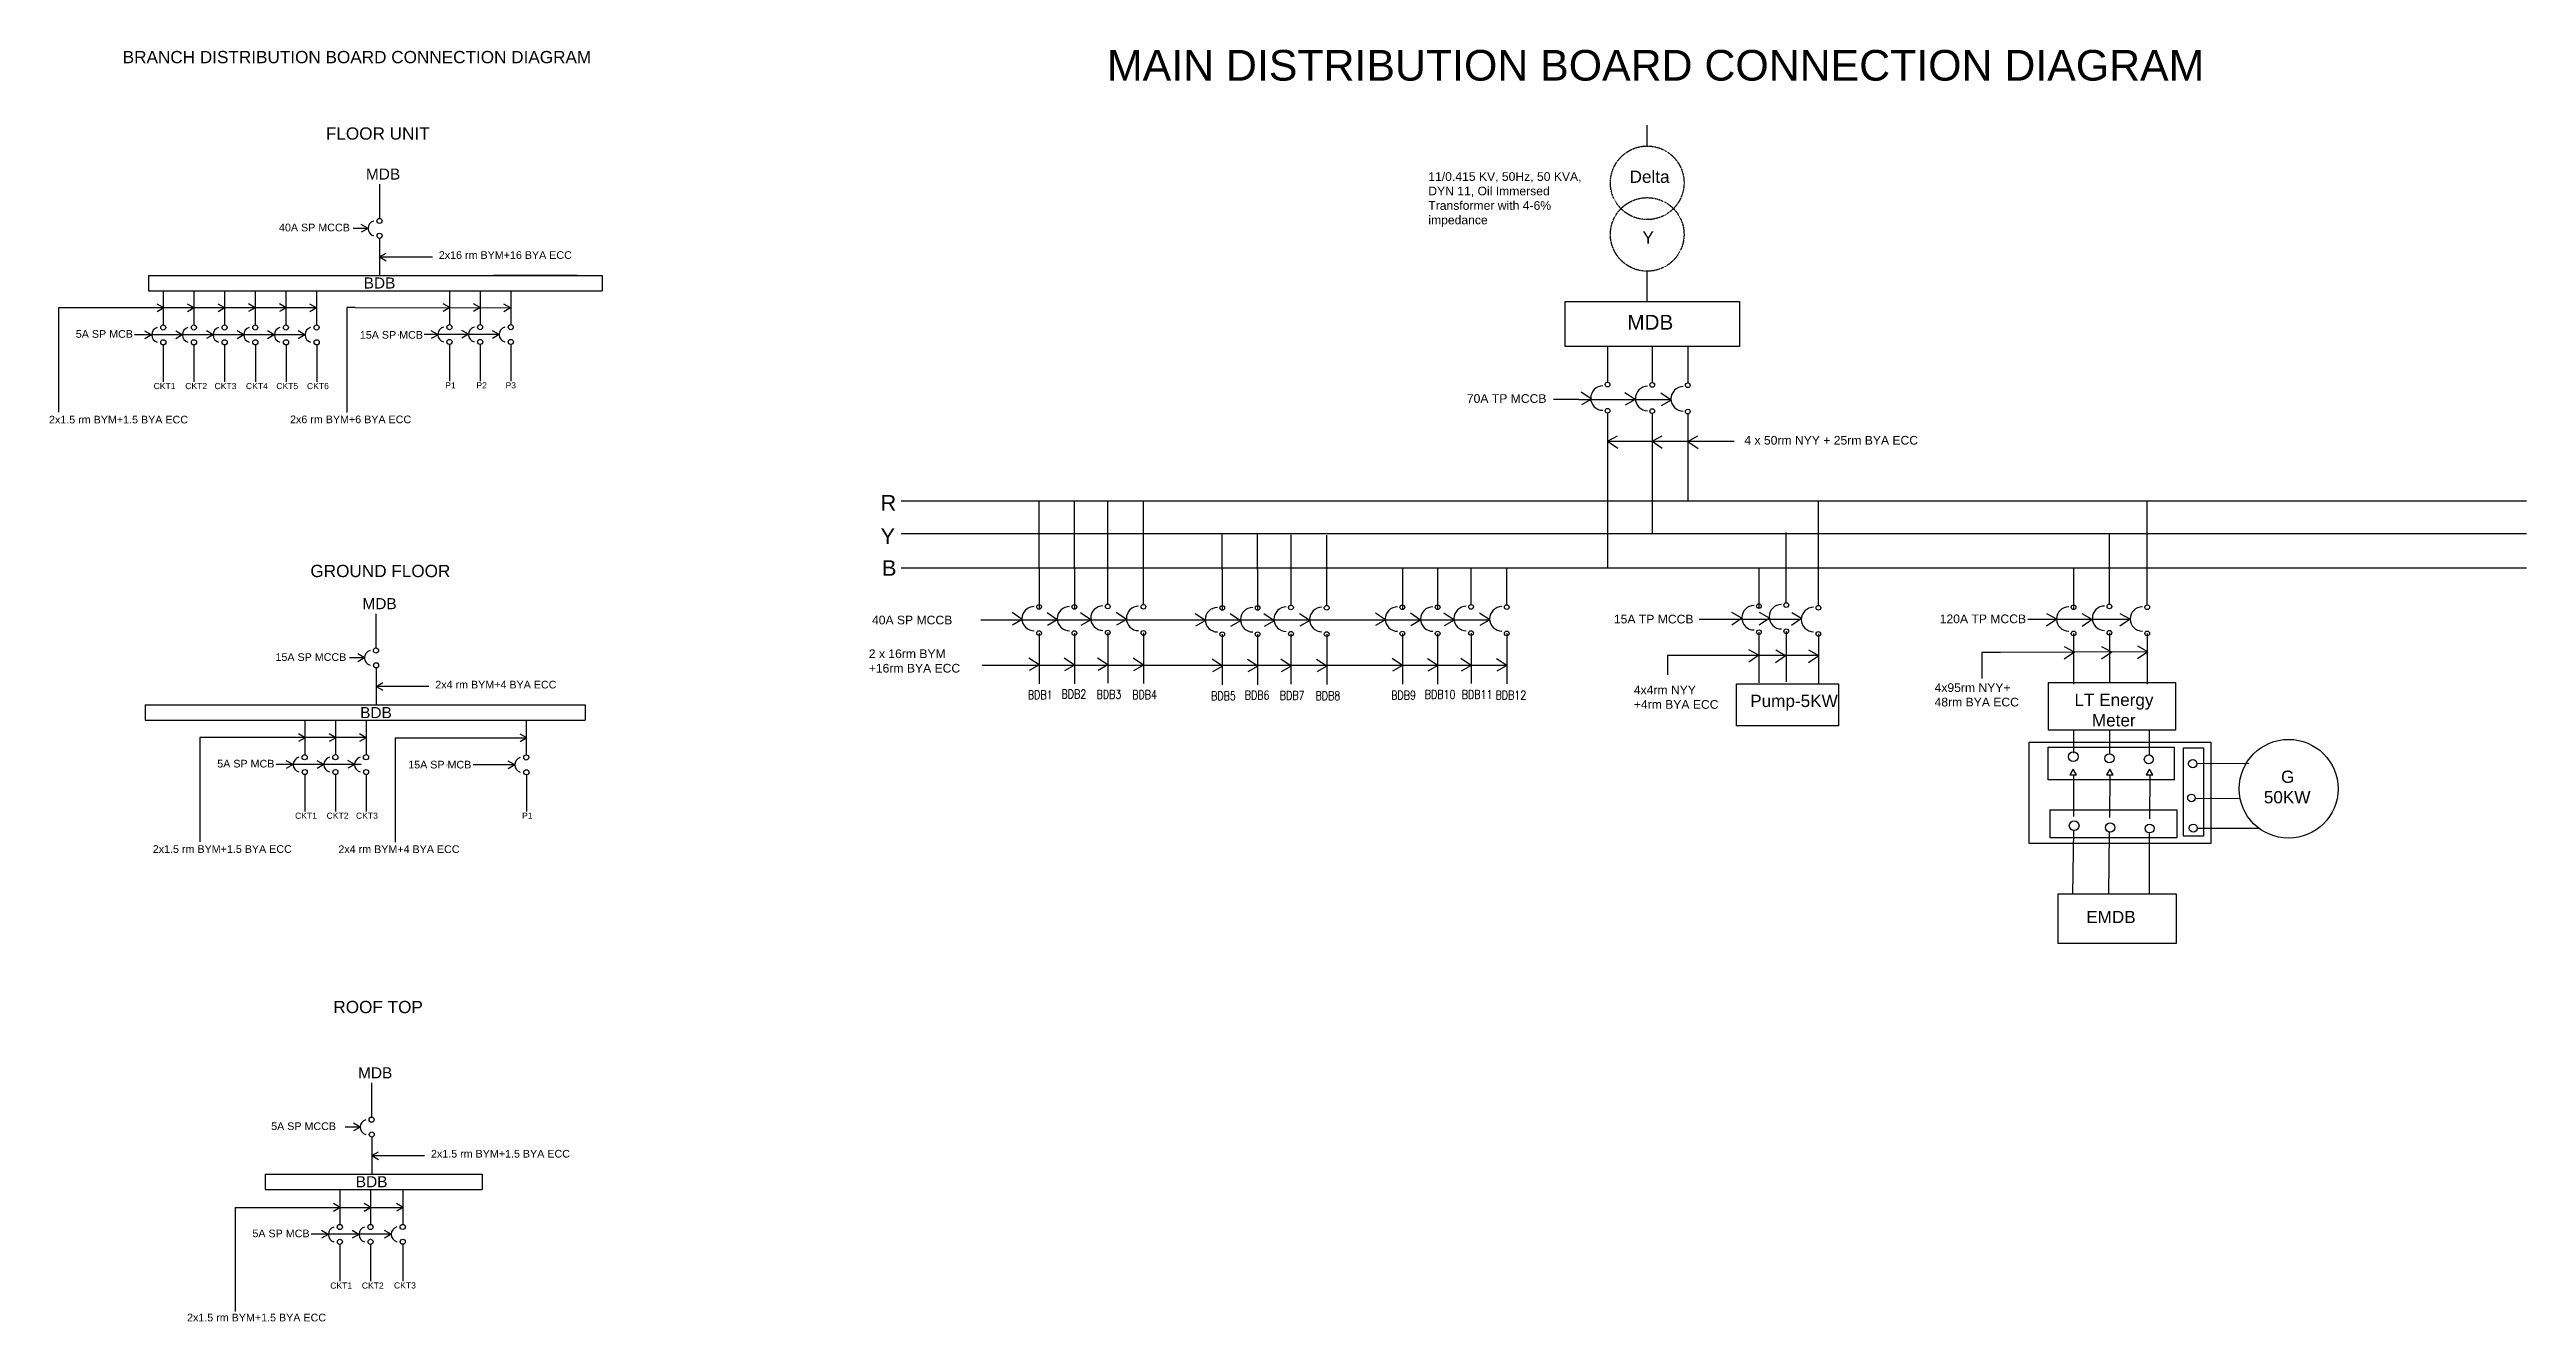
# Model space of a CAD drawing. Header units: inches. Extents: x 2973 to 9757, y 788 to 3278.
# Drawn here: x 4912 to 9757, y 788 to 3278 of the extents above; entities that cross this region are included whole.
import ezdxf

# ---------------------------------------------------------------- set-up
doc = ezdxf.new("R2010")
doc.units = ezdxf.units.IN
doc.header["$MEASUREMENT"] = 0
doc.linetypes.add('HIDDEN', pattern=[0.375, 0.25, -0.125])
doc.layers.add('Hidden', color=220, linetype='HIDDEN')
doc.layers.add('TEXT', color=7, linetype='Continuous')
doc.styles.add('Annotative', font='arial.ttf')
doc.styles.get("Standard").update_dxf_attribs({"font": 'simplex.shx', "width": 0.8, "height": 24})

msp = doc.modelspace()

# ---------------------------------------------------------------- texts
at = {"attachment_point": 1, "style": 'Annotative'}
for s, width, gutter_width, heights, insert, char_height in [('BRANCH DISTRIBUTION BOARD CONNECTION DIAGRAM', 1006.509, 535.7, [39.2], (5054.8, 3275.2), 24), ('MAIN DISTRIBUTION BOARD CONNECTION DIAGRAM', 2378.379, 535.7, [104.6], (6980, 3277.1), 60), ('FLOOR UNIT', 426.515, 120, [0], (5452.2, 3125.6), 24), ('MDB', 51.09, 75, [11.5], (5530.5, 3045), 21.6), ('BDB', 51.09, 75, [11.5], (5526.1, 2831.8), 21.6), ('GROUND FLOOR', 426.515, 120, [0], (5421.9, 2269.4), 24), ('MDB', 51.09, 75, [11.5], (5523.6, 2204.2), 21.6), ('BDB', 51.09, 75, [11.5], (5519.2, 1991), 21.6), ('ROOF TOP', 426.515, 120, [0], (5466.8, 1416), 24), ('MDB', 51.09, 75, [11.5], (5515.1, 1286), 21.6), ('BDB', 51.09, 75, [11.5], (5510.7, 1072.8), 21.6)]:
    msp.add_mtext_dynamic_manual_height_columns(s, width=width, gutter_width=gutter_width, heights=heights, dxfattribs=dict(at, insert=insert, char_height=char_height))
at = {"color": 5, "attachment_point": 1, "style": 'Annotative'}
for s, width, insert, char_height in [('40A SP MCCB', 276.439, (5360.5, 2937.1), 15), ('2x16 rm BYM+16 BYA ECC', 293.016, (5673.1, 2883.2), 15), ('5A SP MCB', 276.439, (4963, 2728.8), 15), ('15A SP MCB', 276.439, (5518.6, 2727), 15), ('{\\C256;\\c0;CKT1}', 276.439, (5115.2, 2625.3), 12), ('{\\C256;\\c0;CKT2}', 276.439, (5177.1, 2625.3), 12), ('{\\C256;\\c0;CKT3}', 276.439, (5234.4, 2625.3), 12), ('{\\C256;\\c0;CKT4}', 276.439, (5295.9, 2625.3), 12), ('{\\C256;\\c0;CKT5}', 276.439, (5355.2, 2625.3), 12), ('{\\C256;\\c0;CKT6}', 276.439, (5415.2, 2625.3), 12), ('{\\C256;\\c0;P1}', 276.439, (5685.6, 2626.7), 12), ('{\\C256;\\c0;P2}', 276.439, (5746.6, 2626.7), 12), ('{\\C256;\\c0;P3}', 276.439, (5803.5, 2626.7), 12), ('2x1.5 rm BYM+1.5 BYA ECC', 293.016, (4910.6, 2561.2), 15), ('2x6 rm BYM+6 BYA ECC', 293.016, (5382.1, 2561.6), 15), ('15A SP MCCB', 276.439, (5353.6, 2096.4), 15), ('2x4 rm BYM+4 BYA ECC', 293.016, (5666.2, 2042.5), 15), ('5A SP MCB', 276.439, (5239.7, 1887.8), 15), ('15A SP MCB', 276.439, (5613.2, 1885.9), 15), ('{\\C256;\\c0;CKT1}', 276.439, (5391.9, 1784.4), 12), ('{\\C256;\\c0;CKT2}', 276.439, (5453.7, 1784.4), 12), ('{\\C256;\\c0;CKT3}', 276.439, (5511.1, 1784.4), 12), ('{\\C256;\\c0;P1}', 276.439, (5836, 1784.6), 12), ('2x1.5 rm BYM+1.5 BYA ECC', 293.016, (5113.6, 1720.7), 15), ('2x4 rm BYM+4 BYA ECC', 293.016, (5476.7, 1720.4), 15), ('5A SP MCCB', 276.439, (5345.1, 1178.2), 15), ('2x1.5 rm BYM+1.5 BYA ECC', 293.016, (5657.7, 1124.3), 15), ('5A SP MCB', 276.439, (5308.5, 968.3), 15), ('{\\C256;\\c0;CKT1}', 276.439, (5460.7, 864.8), 12), ('{\\C256;\\c0;CKT2}', 276.439, (5522.5, 864.8), 12), ('{\\C256;\\c0;CKT3}', 276.439, (5585.4, 865.1), 12), ('2x1.5 rm BYM+1.5 BYA ECC', 293.016, (5180.6, 803.7), 15)]:
    msp.add_mtext_dynamic_manual_height_columns(s, width=width, gutter_width=75, heights=[25.8], dxfattribs=dict(at, insert=insert, char_height=char_height))
at = {"layer": 'TEXT', "color": 0, "attachment_point": 1, "style": 'Annotative'}
for s, width, insert, char_height in [('11/0.415 KV, 50Hz, 50 KVA, DYN 11, Oil Immersed Transformer with 4-6% impedance', 343.5, (7608.6, 3037.9), 17), ('Delta', 90, (8002.3, 3041), 24), ('Y', 49.5, (8027.5, 2922.1), 24), ('Pump-5KW', 140.5, (8238.2, 2015.1), 24), ('\\pi24.5382;LT Energy \\P\\pi58.66371;Meter', 201, (8847.9, 2017.2), 24), ('\\pi47.15041;G\\P\\pi13.48329;50KW', 116.5, (9229.4, 1866.6), 24), ('EMDB', 169.5, (8895.4, 1592.2), 24)]:
    msp.add_mtext_dynamic_manual_height_columns(s, width=width, gutter_width=60, heights=[0], dxfattribs=dict(at, insert=insert, char_height=char_height))
for s, insert, char_height, width in [('MDB', (7997.8, 2758.7), 29, 439.785), ('R', (6537.1, 2406.1), 30.5, 1008.313), ('Y', (6537.1, 2340.9), 30.5, 1008.313), ('B', (6539.9, 2278.5), 30.5, 1008.313)]:
    msp.add_mtext(s, dxfattribs=dict(at, insert=insert, char_height=char_height, width=width))
at = {"layer": 'TEXT', "color": 5, "char_height": 17, "attachment_point": 1, "style": 'Annotative'}
for s, width, insert in [('70A TP MCCB', 195.5, (7684, 2603.4)), ('40A SP MCCB', 194, (6520.4, 2169.9)), ('15A TP MCCB', 195.5, (7971.6, 2171.7)), ('120A TP MCCB', 198.5, (8608.9, 2172.2))]:
    msp.add_mtext_dynamic_manual_height_columns(s, width=width, gutter_width=60, heights=[0], dxfattribs=dict(at, insert=insert))
at = {"layer": 'TEXT', "color": 1, "char_height": 17, "attachment_point": 1, "style": 'Annotative'}
for s, width, heights, insert in [('4 x 50rm NYY + 25rm BYA ECC', 388.363, [0], (8226.8, 2521.7)), ('2 x 16rm BYM\\P+16rm BYA ECC', 234.657, [49], (6514.1, 2103.9)), ('4x95rm NYY+\\P48rm BYA ECC', 388.363, [0], (8598.9, 2037.6)), ('4x4rm NYY\\P+4rm BYA ECC', 388.363, [0], (8010.6, 2033))]:
    msp.add_mtext_dynamic_manual_height_columns(s, width=width, gutter_width=60, heights=heights, dxfattribs=dict(at, insert=insert))
at = {"layer": 'TEXT', "color": 0, "char_height": 17, "width": 242.2, "attachment_point": 1}
for s, insert in [('BDB1', (6825.3, 2023.5)), ('BDB2', (6891.1, 2025.1)), ('BDB3', (6959.7, 2024.4)), ('BDB4', (7029.5, 2023.8)), ('BDB5', (7183.7, 2021.4)), ('BDB6', (7249.5, 2023)), ('BDB7', (7318.1, 2022.3)), ('BDB8', (7387.9, 2021.7)), ('BDB9', (7535.9, 2022.7)), ('BDB10', (7601.7, 2024.3)), ('BDB11', (7673.9, 2024.1)), ('BDB12', (7740.1, 2023))]:
    msp.add_mtext(s, dxfattribs=dict(at, insert=insert))

# ---------------------------------------------------------------- linework, layer by layer
for p, q in [((5557.1, 3014.4), (5557.1, 2947.4)), ((5534.7, 2927.9), (5505.3, 2927.9)), ((5534.6, 2928), (5521.5, 2935.6)), ((5534.6, 2928), (5521.5, 2920.5)), ((5557.3, 2908.4), (5557.3, 2836.4)), ((5557.3, 2872.2), (5570.3, 2879.7)), ((5557.3, 2872.4), (5660.5, 2872.4)), ((5557.3, 2872.2), (5570.3, 2864.6)), ((5105.5, 2835.9), (5943.5, 2835.9)), ((5105.5, 2835.9), (5105.5, 2805.9)), ((5943.5, 2835.9), (5780.3, 2835.9)), ((5780.3, 2835.9), (5992.9, 2835.9)), ((5992.9, 2835.9), (5992.9, 2805.9)), ((5434.1, 2772.4), (4929.1, 2772.4)), ((4929.1, 2772.4), (4929.1, 2568.4)), ((5105.5, 2805.9), (5942.2, 2805.9)), ((5105.5, 2805.9), (5111.5, 2805.9)), ((5134.9, 2772.1), (5121.9, 2779.6)), ((5134.9, 2772.1), (5121.9, 2764.5)), ((5134.1, 2805.9), (5134.1, 2738.9)), ((5194.8, 2772.1), (5181.7, 2779.6)), ((5194.8, 2772.1), (5181.7, 2764.5)), ((5194.1, 2805.9), (5194.1, 2738.9)), ((5254.3, 2772.1), (5241.2, 2779.6)), ((5254.3, 2772.1), (5241.2, 2764.5)), ((5254.1, 2805.9), (5254.1, 2738.9)), ((5314.1, 2772.5), (5301, 2780.1)), ((5314.1, 2772.5), (5301, 2765)), ((5314.1, 2805.9), (5314.1, 2738.9)), ((5374.5, 2772.5), (5361.4, 2780.1)), ((5374.5, 2772.5), (5361.4, 2765)), ((5374.1, 2805.9), (5374.1, 2738.9)), ((5433.6, 2772.1), (5420.6, 2779.7)), ((5433.6, 2772.1), (5420.6, 2764.6)), ((5434.1, 2805.9), (5434.1, 2738.9)), ((5509.4, 2773.1), (5493, 2773.1)), ((5493, 2773.1), (5493, 2771.8)), ((5493, 2771.8), (5493, 2567.8)), ((5509.4, 2773.1), (5813.2, 2772.1)), ((5694.7, 2772.8), (5681.6, 2780.4)), ((5694.7, 2772.8), (5681.6, 2765.3)), ((5693.8, 2806.6), (5693.8, 2739.6)), ((5753.8, 2772.8), (5740.7, 2780.4)), ((5753.8, 2772.8), (5740.7, 2765.3)), ((5753.8, 2806.6), (5753.8, 2739.6)), ((5813.2, 2772.1), (5800.1, 2779.6)), ((5813.2, 2772.1), (5800.1, 2764.5)), ((5813.8, 2806.6), (5813.8, 2739.6)), ((5942.2, 2805.9), (5992.9, 2805.9)), ((5411.6, 2719.4), (5078, 2719.4)), ((5111.3, 2719.4), (5098.2, 2727)), ((5111.3, 2719.4), (5098.2, 2711.9)), ((5171.4, 2719.4), (5158.4, 2727)), ((5171.4, 2719.4), (5158.4, 2711.9)), ((5231.9, 2719.8), (5218.8, 2727.4)), ((5231.9, 2719.8), (5218.8, 2712.3)), ((5291.6, 2719.5), (5278.5, 2727.1)), ((5291.6, 2719.5), (5278.5, 2711.9)), ((5351.3, 2719.5), (5338.2, 2727.1)), ((5351.3, 2719.5), (5338.2, 2711.9)), ((5411, 2719.5), (5397.9, 2727.1)), ((5411, 2719.5), (5397.9, 2711.9)), ((5534.9, 2719.2), (5534.3, 2718.8)), ((5594.8, 2718.8), (5594.2, 2718.8)), ((5790.8, 2720.4), (5644.4, 2720.4)), ((5671.5, 2719.8), (5658.4, 2727.3)), ((5671.5, 2719.8), (5658.4, 2712.2)), ((5671.7, 2720), (5671.1, 2720)), ((5731.2, 2720.6), (5718.1, 2728.1)), ((5731.2, 2720.6), (5718.1, 2713)), ((5731.4, 2720.8), (5730.7, 2720.8)), ((5791.2, 2720.2), (5778.1, 2727.7)), ((5791.2, 2720.2), (5778.1, 2712.6)), ((5791.4, 2720.4), (5790.8, 2720.4)), ((5134.2, 2699.9), (5134.2, 2627.9)), ((5194.2, 2699.9), (5194.2, 2627.9)), ((5254.2, 2699.9), (5254.2, 2627.9)), ((5314.2, 2699.9), (5314.2, 2627.9)), ((5374.2, 2699.9), (5374.2, 2627.9)), ((5434.2, 2699.9), (5434.2, 2627.9)), ((5693.9, 2700.6), (5693.9, 2628.6)), ((5753.9, 2700.6), (5753.9, 2628.6)), ((5813.9, 2700.6), (5813.9, 2628.6)), ((6847.2, 2262.2), (6847.2, 2394.1)), ((6916.3, 2262.2), (6916.3, 2394.1)), ((6981.6, 2330.1), (6981.6, 2394.1)), ((7051.4, 2329.5), (7051.4, 2394.1)), ((7205.6, 2260.1), (7205.6, 2330.1)), ((7274.7, 2260.1), (7274.7, 2330.1)), ((5550.2, 2173.7), (5550.2, 2106.7)), ((7728.7, 2161.4), (6733.1, 2161.4)), ((5527.7, 2087.2), (5498.4, 2087.2)), ((5527.6, 2087.3), (5514.5, 2094.9)), ((5527.6, 2087.3), (5514.5, 2079.7)), ((5550.3, 2067.7), (5550.3, 1995.7)), ((5550.3, 2031.5), (5563.4, 2039)), ((7762.1, 2072.1), (6735.6, 2072.1)), ((5098.5, 1995.2), (5936.5, 1995.2)), ((5098.5, 1995.2), (5098.5, 1965.2)), ((5550.3, 2031.7), (5653.6, 2031.7)), ((5550.3, 2031.5), (5563.4, 2023.9)), ((5936.5, 1995.2), (5959.2, 1995.2)), ((5959.2, 1995.2), (5959.2, 1965.2)), ((5098.5, 1965.2), (5959.2, 1965.2)), ((5098.5, 1965.2), (5104.5, 1965.2)), ((5411.6, 1931.1), (5398.5, 1938.6)), ((5410.7, 1964.9), (5410.7, 1897.9)), ((5471.4, 1931.1), (5458.4, 1938.6)), ((5470.7, 1964.9), (5470.7, 1897.9)), ((5530.9, 1931.1), (5517.8, 1938.6)), ((5530.7, 1964.9), (5530.7, 1897.9)), ((5845.2, 1930.7), (5832.1, 1938.3)), ((5844.2, 1964.4), (5844.2, 1897.4)), ((5530.7, 1931.4), (5205.8, 1931.4)), ((5205.8, 1931.4), (5205.8, 1727.4)), ((5411.6, 1931.1), (5398.5, 1923.5)), ((5471.4, 1931.1), (5458.4, 1923.5)), ((5530.9, 1931.1), (5517.8, 1923.5)), ((5587.6, 1930.6), (5845.2, 1930.7)), ((5587.6, 1930.6), (5587.6, 1726.6)), ((5845.2, 1930.7), (5832.1, 1923.1)), ((5521.1, 1878.4), (5354.7, 1878.4)), ((5387.9, 1878.4), (5374.8, 1886)), ((5387.9, 1878.4), (5374.8, 1870.9)), ((5410.8, 1858.9), (5410.8, 1786.9)), ((5448.1, 1878.4), (5435, 1886)), ((5448.1, 1878.4), (5435, 1870.9)), ((5470.8, 1858.9), (5470.8, 1786.9)), ((5508.5, 1878.8), (5495.4, 1886.4)), ((5508.5, 1878.8), (5495.4, 1871.3)), ((5530.8, 1858.9), (5530.8, 1786.9)), ((5629.5, 1878), (5628.9, 1877.6)), ((5689.4, 1877.6), (5688.8, 1877.6)), ((5821.5, 1877.9), (5740, 1877.9)), ((5822, 1877.7), (5808.9, 1885.2)), ((5822, 1877.7), (5808.9, 1870.1)), ((5822.2, 1877.9), (5821.5, 1877.9)), ((5844.3, 1858.4), (5844.3, 1786.4)), ((5541.7, 1255.5), (5541.7, 1188.5)), ((5519.2, 1169), (5489.9, 1169)), ((5519.1, 1169.1), (5506, 1176.6)), ((5519.1, 1169.1), (5506, 1161.5)), ((5541.8, 1149.5), (5541.8, 1077.5)), ((5541.8, 1113.2), (5554.9, 1120.8)), ((5333.2, 1077), (5757.6, 1077)), ((5333.2, 1077), (5333.2, 1047)), ((5541.8, 1113.5), (5645.1, 1113.5)), ((5541.8, 1113.2), (5554.9, 1105.7)), ((5757.6, 1077), (5757.6, 1047)), ((5333.2, 1047), (5757.6, 1047)), ((5480.4, 1011.6), (5467.3, 1019.1)), ((5479.5, 1045.4), (5479.5, 978.4)), ((5540.2, 1011.6), (5527.1, 1019.1)), ((5539.5, 1045.4), (5539.5, 978.4)), ((5603.2, 1011.8), (5590.1, 1019.3)), ((5602.4, 1045.6), (5602.4, 978.6)), ((5274.5, 1011.9), (5274.5, 807.9)), ((5274.5, 1011.9), (5602.4, 1011.3)), ((5480.4, 1011.6), (5467.3, 1004)), ((5540.2, 1011.6), (5527.1, 1004)), ((5603.2, 1011.8), (5590.1, 1004.2)), ((5579.9, 959.1), (5423.2, 959.1)), ((5456.7, 958.9), (5443.6, 966.5)), ((5456.7, 958.9), (5443.6, 951.4)), ((5479.6, 939.4), (5479.6, 867.4)), ((5516.9, 958.9), (5503.8, 966.5)), ((5516.9, 958.9), (5503.8, 951.4)), ((5539.6, 939.4), (5539.6, 867.4)), ((5579.8, 959.1), (5566.7, 966.7)), ((5579.8, 959.1), (5566.7, 951.6)), ((5602.5, 939.6), (5602.5, 867.6))]:
    msp.add_line(p, q)
at = {"color": 0}
for p, q in [((7902.8, 2593.1), (7853.3, 2593.1)), ((7959.2, 2566.3), (7959.2, 2504.6)), ((8046.6, 2565.6), (8046.6, 2501.1)), ((8116.2, 2564.9), (8116.2, 2503.1)), ((7959.2, 2504.6), (7959.2, 2263)), ((7959.3, 2511.3), (8206.8, 2511.3)), ((8046.6, 2501.1), (8046.6, 2330.1)), ((8116.2, 2503.1), (8116.2, 2394.1)), ((8371.7, 2189.9), (8371.7, 2393.6)), ((9015, 2190.9), (9015, 2394.6)), ((6981.6, 2192.6), (6981.6, 2330.1)), ((7051.4, 2192), (7051.4, 2329.5)), ((7340.1, 2190.5), (7340.1, 2328)), ((7409.8, 2189.9), (7409.8, 2327.4)), ((8308.8, 2195.3), (8308.8, 2332.8)), ((8940.9, 2192.5), (8940.9, 2330)), ((7692.3, 2191.8), (7692.3, 2263)), ((7762.1, 2191.2), (7762.1, 2263)), ((8338.2, 2162.4), (8138.6, 2162.4)), ((8981.4, 2162.4), (8781.4, 2162.4)), ((8371.6, 2091.8), (8076.6, 2091.8)), ((8076.6, 2091.8), (8076.6, 2054.1)), ((8727.9, 2097.6), (8691.4, 2097.6)), ((8691.4, 2097.6), (8691.4, 2047.1))]:
    msp.add_line(p, q, dxfattribs=at)
msp.add_lwpolyline([(8211.7, 2036.6), (8411.2, 2036.6), (8411.2, 1954.6), (8211.7, 1954.6)], close=True, dxfattribs=at)
for centre in [(5557.1, 2942.4), (5557.3, 2913.4), (5134.1, 2733.9), (5194.1, 2733.9), (5254.1, 2733.9), (5314.1, 2733.9), (5374.1, 2733.9), (5434.1, 2733.9), (5693.8, 2734.6), (5753.8, 2734.6), (5813.8, 2734.6), (5134.2, 2704.9), (5194.2, 2704.9), (5254.2, 2704.9), (5314.2, 2704.9), (5374.2, 2704.9), (5434.2, 2704.9), (5693.9, 2705.6), (5753.9, 2705.6), (5813.9, 2705.6), (5550.2, 2101.7), (5550.3, 2072.7), (5410.7, 1892.9), (5470.7, 1892.9), (5530.7, 1892.9), (5844.2, 1892.4), (5410.8, 1863.9), (5470.8, 1863.9), (5530.8, 1863.9), (5844.3, 1863.4), (5541.7, 1183.5), (5541.8, 1154.5), (5479.5, 973.4), (5539.5, 973.4), (5602.4, 973.6), (5479.6, 944.4), (5539.6, 944.4), (5602.5, 944.6)]:
    msp.add_circle(centre, 5)
for centre in [(5549.8, 2927.9), (5126.7, 2719.4), (5186.7, 2719.4), (5246.7, 2719.4), (5306.7, 2719.4), (5366.7, 2719.4), (5426.7, 2719.4), (5686.4, 2720.1), (5746.4, 2720.1), (5806.4, 2720.1), (5542.9, 2087.2), (5403.4, 1878.4), (5463.4, 1878.4), (5523.4, 1878.4), (5836.9, 1877.9), (5534.4, 1169), (5472.2, 958.9), (5532.2, 958.9), (5595.1, 959.1)]:
    msp.add_arc(centre, 15.1, 106.823, 253.177)
at = {"layer": 'Hidden', "color": 0}
for centre in [(8036.8, 3017.1), (8036.8, 2916.1)]:
    msp.add_circle(centre, 72, dxfattribs=at)
at = {"layer": 'TEXT', "color": 0}
for p, q in [((8036.8, 3089.1), (8036.8, 3129.6)), ((8036.8, 2835.1), (8036.8, 2844.1)), ((8036.8, 2783.6), (8036.8, 2835.1)), ((7959.2, 2697.4), (7959.2, 2626.8)), ((8046.6, 2696.6), (8046.6, 2626.1)), ((8116.2, 2696), (8116.2, 2625.4)), ((7902.8, 2593.1), (8082.3, 2593.1)), ((7927.9, 2593.7), (7907.8, 2607.2)), ((7927.9, 2593.7), (7908.4, 2582.6)), ((8013.4, 2592.7), (7993.3, 2606.2)), ((8013.4, 2592.7), (7993.9, 2581.6)), ((8083.4, 2591.7), (8063.3, 2605.2)), ((8083.4, 2591.7), (8063.9, 2580.6)), ((7959.3, 2511.3), (7978.8, 2522.2)), ((8046.3, 2511.3), (8065.8, 2522.2)), ((8116.3, 2510.8), (8135.8, 2521.7)), ((7959.3, 2511.3), (7979.2, 2497.6)), ((8046.3, 2511.3), (8066.2, 2497.6)), ((8116.3, 2510.8), (8136.2, 2497.1)), ((6847.2, 2262.2), (6847.2, 2182.5)), ((6916.3, 2262.2), (6916.3, 2182.5)), ((7205.6, 2260.1), (7205.6, 2180.4)), ((7274.7, 2260.1), (7274.7, 2180.4)), ((7557.8, 2261.4), (7557.8, 2181.7)), ((7626.9, 2261.4), (7626.9, 2181.7)), ((8255.3, 2263.9), (8255.3, 2184.1)), ((8870.8, 2261.5), (8870.8, 2181.8)), ((6814.4, 2162.5), (6794.3, 2176)), ((6814.4, 2162.5), (6795, 2151.4)), ((6847.2, 2135.8), (6847.2, 2036.8)), ((6882.9, 2162), (6862.8, 2175.5)), ((6882.9, 2162), (6863.5, 2150.9)), ((6916.3, 2135.8), (6916.3, 2036.8)), ((6948.4, 2162), (6928.3, 2175.5)), ((6948.4, 2162), (6929, 2150.9)), ((6981.6, 2136.7), (6981.6, 2037.7)), ((7018.4, 2162.5), (6998.3, 2176)), ((7018.4, 2162.5), (6999, 2151.4)), ((7051.4, 2136.1), (7051.4, 2037.1)), ((7172.9, 2160.3), (7152.8, 2173.8)), ((7172.9, 2160.3), (7153.4, 2149.3)), ((7205.6, 2133.6), (7205.6, 2034.7)), ((7241.4, 2159.8), (7221.3, 2173.3)), ((7241.4, 2159.8), (7221.9, 2148.8)), ((7274.7, 2133.6), (7274.7, 2034.7)), ((7306.9, 2159.8), (7286.8, 2173.3)), ((7306.9, 2159.8), (7287.4, 2148.8)), ((7340, 2134.6), (7340, 2035.6)), ((7376.9, 2160.3), (7356.8, 2173.8)), ((7376.9, 2160.3), (7357.4, 2149.3)), ((7409.8, 2134), (7409.8, 2035)), ((7525.1, 2161.6), (7505, 2175.1)), ((7525.1, 2161.6), (7505.6, 2150.5)), ((7557.8, 2134.9), (7557.8, 2035.9)), ((7593.6, 2161.1), (7573.5, 2174.6)), ((7593.6, 2161.1), (7574.1, 2150)), ((7626.9, 2134.9), (7626.9, 2035.9)), ((7659.1, 2161.1), (7639, 2174.6)), ((7659.1, 2161.1), (7639.6, 2150)), ((7692.2, 2135.9), (7692.2, 2036.9)), ((7729.1, 2161.6), (7709, 2175.1)), ((7729.1, 2161.6), (7709.6, 2150.5)), ((7762, 2135.3), (7762, 2036.3)), ((8222, 2165.3), (8202.1, 2151.6)), ((8222, 2165.3), (8202.5, 2176.2)), ((8255.3, 2137.4), (8255.3, 2038.4)), ((8275.7, 2165.3), (8255.8, 2151.6)), ((8275.7, 2165.3), (8256.2, 2176.2)), ((8308.7, 2139.4), (8308.7, 2040.4)), ((8338.9, 2164.3), (8319, 2150.6)), ((8338.9, 2164.3), (8319.4, 2175.2)), ((8371.6, 2134.1), (8371.6, 2035.1)), ((8837.9, 2162.8), (8817.9, 2149.1)), ((8837.9, 2162.8), (8818.4, 2173.7)), ((8870.8, 2135.1), (8870.8, 2036.1)), ((8907.4, 2162.3), (8887.4, 2148.6)), ((8907.4, 2162.3), (8887.9, 2173.2)), ((8940.8, 2136.6), (8940.8, 2037.6)), ((8981.4, 2162.8), (8961.4, 2149.1)), ((8981.4, 2162.8), (8961.9, 2173.7)), ((9014.8, 2135.1), (9014.8, 2036.1)), ((6847.4, 2073.5), (6827.3, 2087)), ((6916.4, 2073), (6896.3, 2086.5)), ((6981.9, 2073.5), (6961.8, 2087)), ((7051.4, 2073), (7031.3, 2086.5)), ((7205.9, 2071.3), (7185.8, 2084.8)), ((7274.9, 2070.8), (7254.8, 2084.3)), ((7340.4, 2071.3), (7320.3, 2084.8)), ((7409.9, 2070.8), (7389.8, 2084.3)), ((7558.1, 2072.6), (7538, 2086.1)), ((7627.1, 2072.1), (7607, 2085.6)), ((7692.6, 2072.6), (7672.5, 2086.1)), ((7762.1, 2072.1), (7742, 2085.6)), ((8255.3, 2092.3), (8235.4, 2078.6)), ((8255.3, 2092.3), (8235.8, 2103.2)), ((8307.6, 2091.3), (8287.7, 2077.6)), ((8307.6, 2091.3), (8288.1, 2102.2)), ((8372.4, 2091.3), (8352.5, 2077.6)), ((8372.4, 2091.3), (8352.9, 2102.2)), ((9015.9, 2099.1), (8727.9, 2097.6)), ((8872.4, 2098.3), (8852.5, 2084.6)), ((8872.4, 2098.3), (8852.9, 2109.2)), ((8945.4, 2098.3), (8925.5, 2084.6)), ((8945.4, 2098.3), (8925.9, 2109.2)), ((9015.9, 2099.3), (8996, 2085.6)), ((9015.9, 2099.3), (8996.4, 2110.2)), ((6847.4, 2073.5), (6828, 2062.4)), ((6916.4, 2073), (6897, 2061.9)), ((6981.9, 2073.5), (6962.5, 2062.4)), ((7051.4, 2073), (7032, 2061.9)), ((7205.9, 2071.3), (7186.4, 2060.3)), ((7274.9, 2070.8), (7255.4, 2059.8)), ((7340.4, 2071.3), (7320.9, 2060.3)), ((7409.9, 2070.8), (7390.4, 2059.8)), ((7558.1, 2072.6), (7538.6, 2061.5)), ((7627.1, 2072.1), (7607.6, 2061)), ((7692.6, 2072.6), (7673.1, 2061.5)), ((7762.1, 2072.1), (7742.6, 2061)), ((8870.4, 1944.6), (8870.4, 1901.1)), ((8940.9, 1945.6), (8940.9, 1898.1)), ((9018.4, 1944.6), (9018.4, 1897.6)), ((8870.4, 1858.1), (8870.9, 1777.1)), ((8941.9, 1857.6), (8940.9, 1774.6)), ((9019.9, 1858.1), (9019.4, 1772.1)), ((9111.9, 1880.6), (9213.9, 1881.1)), ((9108.4, 1812.1), (9195.9, 1812.6)), ((8870.4, 1749.6), (8868.9, 1625.1)), ((8940.4, 1745.6), (8938.9, 1624.6)), ((9018.9, 1744.6), (9018.9, 1625.1)), ((9111.9, 1754.1), (9232.4, 1754.1))]:
    msp.add_line(p, q, dxfattribs=at)
at = {"layer": 'TEXT', "color": 1}
msp.add_line((9756.6, 2394.1), (6577.6, 2394.1), dxfattribs=at)
at = {"layer": 'TEXT', "color": 6}
msp.add_line((9756.6, 2330.1), (6577.6, 2330.1), dxfattribs=at)
at = {"layer": 'TEXT', "color": 5}
msp.add_line((9756.6, 2263), (6577.6, 2263), dxfattribs=at)
at = {"layer": 'TEXT', "color": 0}
for points in [[(7876, 2784.6), (8217.3, 2784.6), (8217.3, 2696.6), (7876, 2696.6)], [(8821.4, 2039.1), (9069.9, 2039.1), (9069.9, 1945.6), (8821.4, 1945.6)], [(8783.9, 1922.1), (9139.4, 1922.1), (9139.4, 1724.1), (8783.9, 1724.1)], [(8820.9, 1912.6), (9067.4, 1912.6), (9067.4, 1848.6), (8820.9, 1848.6)], [(9085.9, 1911.1), (9124.9, 1911.1), (9124.9, 1738.6), (9085.9, 1738.6)], [(8869.9, 1869.6), (8863.5, 1858.3), (8876.4, 1858.3)], [(8941.9, 1869.3), (8935.4, 1858.1), (8948.4, 1858.1)], [(9019.4, 1869.3), (9012.9, 1858.1), (9025.9, 1858.1)], [(8824.9, 1790.1), (9072.9, 1790.1), (9072.9, 1735.1), (8824.9, 1735.1)], [(8840.4, 1625.6), (9071.4, 1625.6), (9071.4, 1528.6), (8840.4, 1528.6)]]:
    msp.add_lwpolyline(points, close=True, dxfattribs=at)
for centre, radius in [((7959.2, 2622.2), 4.6), ((8046.6, 2621.5), 4.6), ((8116.2, 2620.8), 4.6), ((7959.2, 2570.9), 4.6), ((8046.6, 2570.2), 4.6), ((8116.2, 2569.5), 4.6), ((6847.2, 2187.1), 4.6), ((6916.3, 2187.1), 4.6), ((6981.6, 2188), 4.6), ((7051.4, 2187.4), 4.6), ((7205.6, 2185), 4.6), ((7274.7, 2185), 4.6), ((7340, 2185.9), 4.6), ((7409.8, 2185.3), 4.6), ((7557.8, 2186.3), 4.6), ((7626.9, 2186.3), 4.6), ((7692.2, 2187.2), 4.6), ((7762, 2186.6), 4.6), ((8255.3, 2188.7), 4.6), ((8308.7, 2190.7), 4.6), ((8371.6, 2185.4), 4.6), ((8870.8, 2186.4), 4.6), ((8940.8, 2187.9), 4.6), ((9014.8, 2186.4), 4.6), ((6847.2, 2135.8), 4.6), ((6916.3, 2135.8), 4.6), ((6981.6, 2136.7), 4.6), ((7051.4, 2136.1), 4.6), ((7205.6, 2133.6), 4.6), ((7274.7, 2133.6), 4.6), ((7340, 2134.6), 4.6), ((7409.8, 2134), 4.6), ((7557.8, 2134.9), 4.6), ((7626.9, 2134.9), 4.6), ((7692.2, 2135.9), 4.6), ((7762, 2135.3), 4.6), ((8255.3, 2137.4), 4.6), ((8308.7, 2139.4), 4.6), ((8371.6, 2134.1), 4.6), ((8870.8, 2135.1), 4.6), ((8940.8, 2136.6), 4.6), ((9014.8, 2135.1), 4.6), ((8870.4, 1894.1), 9.5), ((8940.9, 1890.6), 9), ((9017.9, 1888.6), 8.73), ((9291.4, 1831.1), 96.7), ((9103.9, 1880.1), 8.06), ((9101.4, 1813.1), 7.43), ((8871.9, 1758.8), 9.5), ((8942.4, 1755.3), 9), ((9019.4, 1753.3), 8.73), ((9104.9, 1754.1), 7.91)]:
    msp.add_circle(centre, radius, dxfattribs=at)
for centre in [(7950.2, 2595.7), (8037.6, 2594.9), (8107.1, 2594.3), (6837.7, 2164.1), (6906.8, 2164.1), (6972.1, 2165.1), (7041.9, 2164.5), (7196.1, 2162), (7265.2, 2162), (7330.5, 2163), (7400.3, 2162.4), (7548.3, 2163.3), (7617.4, 2163.3), (7682.7, 2164.3), (7752.5, 2163.7), (8245.8, 2165.8), (8299.3, 2167.8), (8362.1, 2162.4), (8861.4, 2163.4), (8931.4, 2164.9), (9005.4, 2163.4)]:
    msp.add_arc(centre, 23.9, 90, 270, dxfattribs=at)

msp.set_redraw_order([(e.dxf.handle, doc.entitydb.next_handle()) for e in msp.query("TEXT MTEXT ATTDEF DIMENSION ARC_DIMENSION")])  # texts and dimensions are drawn at this point

doc.saveas('drawing.dxf')
